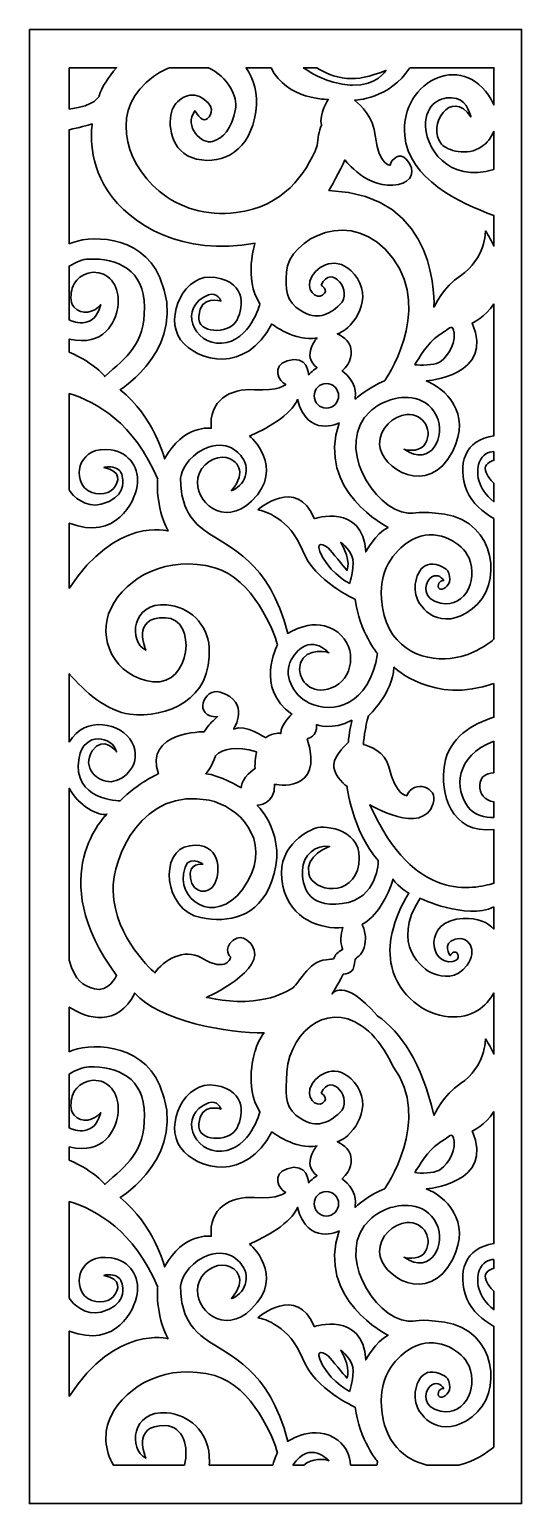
# Model space of a CAD drawing. Header units: centimetres. Extents: x 1.5 to 7.5, y -9 to 9.
import ezdxf

# ---------------------------------------------------------------- set-up
doc = ezdxf.new("R2010")
doc.units = ezdxf.units.CM
doc.header["$MEASUREMENT"] = 0
doc.layers.add('layer 1', color=7, linetype='Continuous')

msp = doc.modelspace()

# ---------------------------------------------------------------- linework, layer by layer
at = {"layer": 'layer 1', "color": 250, "lineweight": 30}
for points, knots in [([(1.50051, 9.00077), (1.50051, 9.00077), (7.50712, 9.00077), (7.50712, 9.00077), (7.50712, 9.00077), (7.50712, 9.00077), (7.50712, -9.00021), (7.50712, -9.00021), (7.50712, -9.00021), (7.50712, -9.00021), (1.50051, -9.00021), (1.50051, -9.00021), (1.50051, -9.00021), (1.50051, -9.00021), (1.50051, 9.00077), (1.50051, 9.00077)], [0, 0, 0, 0, 0.2, 0.2, 0.2, 0.2, 0.4, 0.4, 0.4, 0.4, 0.6, 0.6, 0.6, 0.6, 1, 1, 1, 1]), ([(6.14317, 8.53406), (6.14317, 8.53406), (7.17019, 8.53406), (7.17019, 8.53406), (7.17019, 8.53406), (7.17019, 8.53406), (7.17019, 8.07897), (7.17019, 8.07897), (7.17019, 8.07897), (7.17019, 8.07897), (7.16863, 8.08249), (7.16863, 8.08249), (7.16863, 8.08249), (6.8496, 8.77229), (6.0218, 8.39306), (6.08125, 7.70767), (6.08125, 7.70767), (6.12734, 7.17646), (6.74996, 6.88337), (7.17019, 6.72848), (7.17019, 6.72848), (7.17019, 6.72848), (7.17019, 6.35549), (7.17019, 6.35549), (7.17019, 6.35549), (7.14273, 6.41401), (7.10865, 6.4755), (7.0667, 6.54034), (7.0667, 6.54034), (7.0667, 6.54034), (7.07042, 6.19887), (6.76087, 5.99417), (6.76087, 5.99417), (6.55562, 5.85846), (6.43806, 5.60865), (6.43806, 5.60865), (6.43806, 5.60865), (6.43806, 5.60865), (6.52301, 7.00086), (5.1553, 7.03297), (5.1553, 7.03297), (5.1553, 7.03297), (5.30821, 7.30071), (5.35067, 7.4078), (5.35067, 7.4078), (5.35067, 7.4078), (5.63102, 7.03297), (6.00481, 7.10795), (6.00481, 7.10795), (6.15791, 7.13866), (6.2356, 7.26459), (6.09825, 7.41851), (6.09825, 7.41851), (6.0218, 7.5042), (5.91985, 7.41851), (5.90285, 7.34356), (5.90285, 7.34356), (5.90285, 7.34356), (5.76816, 7.34196), (5.72446, 7.68624), (5.72446, 7.68624), (5.69048, 7.95397), (5.55455, 8.06107), (5.46962, 8.13604), (5.46962, 8.13604), (5.46962, 8.13604), (5.90568, 8.15334), (6.14317, 8.53406)], [0, 0, 0, 0, 0.05555556, 0.05555556, 0.05555556, 0.05555556, 0.11111111, 0.11111111, 0.11111111, 0.11111111, 0.16666667, 0.16666667, 0.16666667, 0.16666667, 0.22222222, 0.22222222, 0.22222222, 0.22222222, 0.27777778, 0.27777778, 0.27777778, 0.27777778, 0.33333333, 0.33333333, 0.33333333, 0.33333333, 0.38888889, 0.38888889, 0.38888889, 0.38888889, 0.44444444, 0.44444444, 0.44444444, 0.44444444, 0.5, 0.5, 0.5, 0.5, 0.55555556, 0.55555556, 0.55555556, 0.55555556, 0.61111111, 0.61111111, 0.61111111, 0.61111111, 0.66666667, 0.66666667, 0.66666667, 0.66666667, 0.72222222, 0.72222222, 0.72222222, 0.72222222, 0.77777778, 0.77777778, 0.77777778, 0.77777778, 0.83333333, 0.83333333, 0.83333333, 0.83333333, 0.88888889, 0.88888889, 0.88888889, 0.88888889, 1, 1, 1, 1]), ([(1.98621, 8.53406), (1.98621, 8.53406), (2.56349, 8.53406), (2.56349, 8.53406), (2.56349, 8.53406), (2.46372, 8.41841), (2.38021, 8.29659), (2.35191, 8.18958), (2.35191, 8.18958), (2.35191, 8.18958), (2.30619, 8.06631), (1.98621, 8.0286), (1.98621, 8.0286), (1.98621, 8.0286), (1.98621, 8.53406), (1.98621, 8.53406)], [0, 0, 0, 0, 0.2, 0.2, 0.2, 0.2, 0.4, 0.4, 0.4, 0.4, 0.6, 0.6, 0.6, 0.6, 1, 1, 1, 1]), ([(3.20988, 8.53406), (3.20988, 8.53406), (3.68608, 8.53406), (3.68608, 8.53406), (3.68608, 8.53406), (3.91726, 8.42697), (4.04604, 8.17567), (4.01694, 8.02895), (4.01694, 8.02895), (3.96713, 7.77765), (3.86404, 7.67553), (3.73662, 7.6327), (3.73662, 7.6327), (3.60918, 7.58986), (3.37558, 7.81476), (3.51999, 8.00752), (3.51999, 8.00752), (3.51999, 8.00752), (3.60069, 7.86831), (3.65167, 7.90043), (3.65167, 7.90043), (3.70264, 7.93255), (3.78757, 8.02895), (3.63467, 8.14675), (3.63467, 8.14675), (3.48176, 8.26454), (3.30337, 8.16816), (3.2439, 8.01823), (3.2439, 8.01823), (3.18444, 7.86831), (3.20993, 7.49348), (3.54123, 7.41851), (3.54123, 7.41851), (3.87255, 7.34356), (4.19536, 7.5256), (4.26331, 7.99681), (4.26331, 7.99681), (4.29623, 8.22507), (4.23888, 8.39256), (4.14425, 8.53406), (4.14425, 8.53406), (4.14425, 8.53406), (4.45048, 8.53406), (4.45048, 8.53406), (4.45048, 8.53406), (4.63852, 8.13952), (5.14679, 8.14675), (5.14679, 8.14675), (5.14679, 8.14675), (5.14679, 8.14675), (5.0348, 7.97944), (5.06339, 7.83081), (5.06339, 7.83081), (5.03933, 7.7561), (5.01654, 7.67557), (5.01421, 7.58239), (5.01421, 7.58239), (4.87556, 7.23165), (4.59409, 6.83462), (4.02545, 6.76524), (4.02545, 6.76524), (3.65227, 6.71973), (3.33022, 6.82212), (3.08456, 7.02623), (3.08456, 7.02623), (2.63682, 7.39832), (2.48585, 8.05085), (3.01453, 8.42518), (3.01453, 8.42518), (3.08201, 8.47295), (3.14722, 8.50866), (3.20988, 8.53406)], [0, 0, 0, 0, 0.05263158, 0.05263158, 0.05263158, 0.05263158, 0.10526316, 0.10526316, 0.10526316, 0.10526316, 0.15789474, 0.15789474, 0.15789474, 0.15789474, 0.21052632, 0.21052632, 0.21052632, 0.21052632, 0.26315789, 0.26315789, 0.26315789, 0.26315789, 0.31578947, 0.31578947, 0.31578947, 0.31578947, 0.36842105, 0.36842105, 0.36842105, 0.36842105, 0.42105263, 0.42105263, 0.42105263, 0.42105263, 0.47368421, 0.47368421, 0.47368421, 0.47368421, 0.52631579, 0.52631579, 0.52631579, 0.52631579, 0.57894737, 0.57894737, 0.57894737, 0.57894737, 0.63157895, 0.63157895, 0.63157895, 0.63157895, 0.68421053, 0.68421053, 0.68421053, 0.68421053, 0.73684211, 0.73684211, 0.73684211, 0.73684211, 0.78947368, 0.78947368, 0.78947368, 0.78947368, 0.84210526, 0.84210526, 0.84210526, 0.84210526, 0.89473684, 0.89473684, 0.89473684, 0.89473684, 1, 1, 1, 1]), ([(4.84314, 8.53406), (4.84314, 8.53406), (5.00764, 8.53406), (5.00764, 8.53406), (5.00764, 8.53406), (5.09625, 8.47533), (5.21937, 8.41828), (5.37489, 8.40373), (5.37489, 8.40373), (5.51401, 8.3907), (5.64337, 8.42068), (5.8519, 8.50015), (5.8519, 8.50015), (5.8519, 8.50015), (5.74174, 8.31149), (5.44416, 8.31977), (5.44416, 8.31977), (5.29343, 8.32398), (5.0672, 8.37874), (4.84314, 8.53406)], [0, 0, 0, 0, 0.16666667, 0.16666667, 0.16666667, 0.16666667, 0.33333333, 0.33333333, 0.33333333, 0.33333333, 0.5, 0.5, 0.5, 0.5, 0.66666667, 0.66666667, 0.66666667, 0.66666667, 1, 1, 1, 1]), ([(7.17019, 7.75765), (7.17019, 7.75765), (7.17019, 7.29165), (7.17019, 7.29165), (7.17019, 7.29165), (6.6214, 7.11745), (6.31014, 7.56193), (6.33677, 7.8736), (6.33677, 7.8736), (6.35805, 8.12278), (6.5569, 8.19527), (6.71406, 8.15777), (6.71406, 8.15777), (6.85185, 8.12494), (6.88828, 7.93255), (6.88828, 7.93255), (6.88828, 7.93255), (6.65043, 8.29668), (6.34461, 7.82548), (6.5315, 7.60058), (6.5315, 7.60058), (6.59714, 7.52159), (6.84612, 7.44707), (7.0232, 7.57075), (7.0232, 7.57075), (7.0823, 7.61202), (7.13673, 7.67849), (7.17019, 7.75765)], [0, 0, 0, 0, 0.125, 0.125, 0.125, 0.125, 0.25, 0.25, 0.25, 0.25, 0.375, 0.375, 0.375, 0.375, 0.5, 0.5, 0.5, 0.5, 0.625, 0.625, 0.625, 0.625, 0.75, 0.75, 0.75, 0.75, 1, 1, 1, 1]), ([(1.98621, 6.38314), (1.98621, 6.38314), (1.98621, 7.77642), (1.98621, 7.77642), (1.98621, 7.77642), (2.10125, 7.80264), (2.21007, 7.82895), (2.26696, 7.84688), (2.26696, 7.84688), (2.26696, 7.84688), (2.19052, 7.42922), (2.45384, 7.03297), (2.45384, 7.03297), (2.73551, 6.60921), (3.37132, 6.22978), (4.25482, 6.39042), (4.25482, 6.39042), (4.25482, 6.39042), (4.11041, 5.96205), (4.31429, 5.65149), (4.31429, 5.65149), (4.31429, 5.65149), (4.19536, 5.19098), (3.84706, 5.16957), (3.84706, 5.16957), (3.49876, 5.14814), (3.30654, 5.61153), (3.68564, 5.75858), (3.68564, 5.75858), (3.79608, 5.80141), (3.83855, 5.68361), (3.83855, 5.68361), (3.83855, 5.68361), (3.83855, 5.68361), (3.58685, 5.76808), (3.56671, 5.50156), (3.56671, 5.50156), (3.54974, 5.27666), (3.9235, 5.28736), (4.01694, 5.42659), (4.01694, 5.42659), (4.11041, 5.56582), (4.17073, 5.9055), (3.7706, 5.97276), (3.7706, 5.97276), (3.38832, 6.03702), (3.14195, 5.49085), (3.34583, 5.2124), (3.34583, 5.2124), (3.54974, 4.93396), (4.14438, 4.79475), (4.4587, 5.40518), (4.4587, 5.40518), (4.4587, 5.40518), (4.74754, 5.18028), (5.01088, 5.23383), (5.01088, 5.23383), (5.01088, 5.23383), (4.81549, 5.01965), (5.01088, 4.86972), (5.01088, 4.86972), (5.01088, 4.86972), (4.93442, 4.81615), (4.90893, 4.78403), (4.90893, 4.78403), (4.90893, 4.78403), (4.8988, 5.03868), (4.64559, 4.95539), (4.64559, 4.95539), (4.45022, 4.89113), (4.54366, 4.69837), (4.62861, 4.66623), (4.62861, 4.66623), (4.62861, 4.66623), (4.54366, 4.58056), (4.24633, 4.60199), (4.24633, 4.60199), (3.94899, 4.6234), (3.68564, 4.46276), (3.71962, 4.13077), (3.71962, 4.13077), (3.71962, 4.13077), (3.37981, 4.18431), (3.15046, 3.75594), (3.15046, 3.75594), (3.15046, 3.75594), (3.02302, 4.26998), (2.60677, 4.60199), (2.60677, 4.60199), (2.60677, 4.60199), (3.45848, 5.12343), (3.091, 5.97276), (3.091, 5.97276), (2.85457, 6.51916), (2.20156, 6.48498), (1.98621, 6.38314)], [0, 0, 0, 0, 0.04, 0.04, 0.04, 0.04, 0.08, 0.08, 0.08, 0.08, 0.12, 0.12, 0.12, 0.12, 0.16, 0.16, 0.16, 0.16, 0.2, 0.2, 0.2, 0.2, 0.24, 0.24, 0.24, 0.24, 0.28, 0.28, 0.28, 0.28, 0.32, 0.32, 0.32, 0.32, 0.36, 0.36, 0.36, 0.36, 0.4, 0.4, 0.4, 0.4, 0.44, 0.44, 0.44, 0.44, 0.48, 0.48, 0.48, 0.48, 0.52, 0.52, 0.52, 0.52, 0.56, 0.56, 0.56, 0.56, 0.6, 0.6, 0.6, 0.6, 0.64, 0.64, 0.64, 0.64, 0.68, 0.68, 0.68, 0.68, 0.72, 0.72, 0.72, 0.72, 0.76, 0.76, 0.76, 0.76, 0.8, 0.8, 0.8, 0.8, 0.84, 0.84, 0.84, 0.84, 0.88, 0.88, 0.88, 0.88, 0.92, 0.92, 0.92, 0.92, 1, 1, 1, 1]), ([(5.47528, 4.48418), (5.47528, 4.48418), (5.65651, 4.6448), (5.8349, 4.70906), (5.8349, 4.70906), (5.8349, 4.70906), (6.42996, 5.54239), (5.93685, 6.20835), (5.93685, 6.20835), (5.4531, 6.86167), (4.66259, 6.44397), (4.6371, 6.03702), (4.6371, 6.03702), (4.62422, 5.83152), (4.6226, 5.68101), (4.818, 5.56323), (4.818, 5.56323), (5.00663, 5.44948), (5.14729, 5.5083), (5.29121, 5.64077), (5.29121, 5.64077), (5.45651, 5.79292), (5.18928, 6.15481), (5.06184, 5.87639), (5.06184, 5.87639), (5.06184, 5.87639), (5.16567, 5.82107), (5.07884, 5.75499), (5.07884, 5.75499), (5.01052, 5.70305), (4.84664, 5.81925), (4.9514, 5.99061), (4.9514, 5.99061), (5.04482, 6.1434), (5.30821, 6.25834), (5.5036, 5.95849), (5.5036, 5.95849), (5.69899, 5.65861), (5.40731, 5.3195), (5.25723, 5.28379), (5.25723, 5.28379), (5.25723, 5.28379), (5.37938, 5.24092), (5.41752, 5.1297), (5.41752, 5.1297), (5.44306, 5.05524), (5.43252, 4.93638), (5.3167, 4.83043), (5.3167, 4.83043), (5.3167, 4.83043), (5.51775, 4.7055), (5.47528, 4.48418)], [0, 0, 0, 0, 0.07142857, 0.07142857, 0.07142857, 0.07142857, 0.14285714, 0.14285714, 0.14285714, 0.14285714, 0.21428571, 0.21428571, 0.21428571, 0.21428571, 0.28571429, 0.28571429, 0.28571429, 0.28571429, 0.35714286, 0.35714286, 0.35714286, 0.35714286, 0.42857143, 0.42857143, 0.42857143, 0.42857143, 0.5, 0.5, 0.5, 0.5, 0.57142857, 0.57142857, 0.57142857, 0.57142857, 0.64285714, 0.64285714, 0.64285714, 0.64285714, 0.71428571, 0.71428571, 0.71428571, 0.71428571, 0.78571429, 0.78571429, 0.78571429, 0.78571429, 0.85714286, 0.85714286, 0.85714286, 0.85714286, 1, 1, 1, 1]), ([(1.98621, 5.06019), (1.98621, 5.06019), (1.98621, 5.22042), (1.98621, 5.22042), (1.98621, 5.22042), (2.41388, 5.12045), (2.54929, 5.4346), (2.57703, 5.60507), (2.57703, 5.60507), (2.6125, 5.82295), (2.51015, 5.99758), (2.34608, 6.03005), (2.34608, 6.03005), (2.15192, 6.06847), (2.03612, 5.9071), (2.02198, 5.84284), (2.02198, 5.84284), (2.00781, 5.77858), (1.98588, 5.67631), (2.04643, 5.60876), (2.04643, 5.60876), (2.13825, 5.50631), (2.28685, 5.53858), (2.37066, 5.64131), (2.37066, 5.64131), (2.34161, 5.54204), (2.30511, 5.46126), (2.20484, 5.43037), (2.20484, 5.43037), (2.1263, 5.4062), (2.0501, 5.42231), (1.98621, 5.45339), (1.98621, 5.45339), (1.98621, 5.45339), (1.98621, 6.11038), (1.98621, 6.11038), (1.98621, 6.11038), (2.06835, 6.1606), (2.15106, 6.19539), (2.22447, 6.19766), (2.22447, 6.19766), (2.57277, 6.20835), (2.90409, 6.06914), (2.90409, 5.60865), (2.90409, 5.60865), (2.90409, 5.14814), (2.69172, 5.00893), (2.41989, 4.76263), (2.41989, 4.76263), (2.41989, 4.76263), (2.30245, 4.92469), (1.98621, 5.06019)], [0, 0, 0, 0, 0.07142857, 0.07142857, 0.07142857, 0.07142857, 0.14285714, 0.14285714, 0.14285714, 0.14285714, 0.21428571, 0.21428571, 0.21428571, 0.21428571, 0.28571429, 0.28571429, 0.28571429, 0.28571429, 0.35714286, 0.35714286, 0.35714286, 0.35714286, 0.42857143, 0.42857143, 0.42857143, 0.42857143, 0.5, 0.5, 0.5, 0.5, 0.57142857, 0.57142857, 0.57142857, 0.57142857, 0.64285714, 0.64285714, 0.64285714, 0.64285714, 0.71428571, 0.71428571, 0.71428571, 0.71428571, 0.78571429, 0.78571429, 0.78571429, 0.78571429, 0.85714286, 0.85714286, 0.85714286, 0.85714286, 1, 1, 1, 1]), ([(7.17019, 5.65177), (7.17019, 5.65177), (7.17019, 4.04003), (7.17019, 4.04003), (7.17019, 4.04003), (6.81856, 3.99201), (6.71393, 3.68689), (6.84159, 3.36505), (6.84159, 3.36505), (6.90088, 3.21551), (7.03391, 3.10581), (7.17019, 3.02835), (7.17019, 3.02835), (7.17019, 3.02835), (7.17019, 1.55653), (7.17019, 1.55653), (7.17019, 1.55653), (7.0775, 1.47674), (6.88371, 1.34505), (6.63807, 1.3193), (6.63807, 1.3193), (6.28491, 1.28234), (5.83615, 1.45601), (5.79667, 2.04782), (5.79667, 2.04782), (5.76999, 2.44772), (5.99487, 2.67197), (6.16942, 2.76833), (6.16942, 2.76833), (6.45436, 2.92566), (6.74942, 2.7447), (6.84159, 2.59398), (6.84159, 2.59398), (6.99873, 2.33696), (6.83975, 1.92557), (6.51878, 1.99428), (6.51878, 1.99428), (6.29364, 2.04247), (6.31487, 2.22451), (6.38708, 2.29413), (6.38708, 2.29413), (6.45929, 2.36374), (6.52724, 2.32091), (6.55699, 2.27272), (6.55699, 2.27272), (6.55699, 2.27272), (6.48387, 2.26624), (6.48903, 2.2031), (6.48903, 2.2031), (6.49458, 2.13517), (6.57539, 2.16645), (6.61349, 2.22237), (6.61349, 2.22237), (6.6377, 2.2579), (6.63256, 2.31685), (6.62557, 2.34584), (6.62557, 2.34584), (6.61604, 2.38532), (6.58537, 2.43414), (6.46354, 2.46548), (6.46354, 2.46548), (6.25541, 2.51902), (6.17884, 2.25071), (6.21718, 2.09601), (6.21718, 2.09601), (6.25966, 1.92466), (6.52301, 1.63552), (6.90528, 1.92466), (6.90528, 1.92466), (7.28758, 2.21382), (7.20261, 2.98489), (6.56547, 3.08127), (6.56547, 3.08127), (6.24746, 3.12937), (6.21113, 3.0841), (6.12311, 3.09326), (6.12311, 3.09326), (5.68716, 3.1387), (5.22546, 3.94198), (5.65782, 4.33605), (5.65782, 4.33605), (5.71668, 4.38968), (5.77595, 4.42846), (5.88637, 4.47129), (5.88637, 4.47129), (5.99681, 4.51414), (6.33062, 4.57093), (6.46899, 4.2835), (6.46899, 4.2835), (6.58869, 4.03486), (6.40829, 3.64548), (6.07276, 3.87375), (6.07276, 3.87375), (6.07276, 3.87375), (6.24506, 3.83012), (6.31327, 3.91727), (6.31327, 3.91727), (6.4421, 4.08189), (6.32187, 4.31495), (6.10514, 4.29737), (6.10514, 4.29737), (5.94445, 4.28432), (5.77047, 4.13204), (5.77544, 3.93801), (5.77544, 3.93801), (5.78302, 3.64196), (6.37263, 3.26832), (6.66743, 3.85232), (6.66743, 3.85232), (6.90528, 4.32355), (6.56547, 4.6234), (6.34461, 4.70906), (6.34461, 4.70906), (6.34461, 4.70906), (7.18563, 4.77334), (6.90528, 5.41587), (6.90528, 5.41587), (6.90528, 5.41587), (7.06361, 5.4875), (7.17019, 5.65177)], [0, 0, 0, 0, 0.03225806, 0.03225806, 0.03225806, 0.03225806, 0.06451613, 0.06451613, 0.06451613, 0.06451613, 0.09677419, 0.09677419, 0.09677419, 0.09677419, 0.12903226, 0.12903226, 0.12903226, 0.12903226, 0.16129032, 0.16129032, 0.16129032, 0.16129032, 0.19354839, 0.19354839, 0.19354839, 0.19354839, 0.22580645, 0.22580645, 0.22580645, 0.22580645, 0.25806452, 0.25806452, 0.25806452, 0.25806452, 0.29032258, 0.29032258, 0.29032258, 0.29032258, 0.32258065, 0.32258065, 0.32258065, 0.32258065, 0.35483871, 0.35483871, 0.35483871, 0.35483871, 0.38709677, 0.38709677, 0.38709677, 0.38709677, 0.41935484, 0.41935484, 0.41935484, 0.41935484, 0.4516129, 0.4516129, 0.4516129, 0.4516129, 0.48387097, 0.48387097, 0.48387097, 0.48387097, 0.51612903, 0.51612903, 0.51612903, 0.51612903, 0.5483871, 0.5483871, 0.5483871, 0.5483871, 0.58064516, 0.58064516, 0.58064516, 0.58064516, 0.61290323, 0.61290323, 0.61290323, 0.61290323, 0.64516129, 0.64516129, 0.64516129, 0.64516129, 0.67741935, 0.67741935, 0.67741935, 0.67741935, 0.70967742, 0.70967742, 0.70967742, 0.70967742, 0.74193548, 0.74193548, 0.74193548, 0.74193548, 0.77419355, 0.77419355, 0.77419355, 0.77419355, 0.80645161, 0.80645161, 0.80645161, 0.80645161, 0.83870968, 0.83870968, 0.83870968, 0.83870968, 0.87096774, 0.87096774, 0.87096774, 0.87096774, 0.90322581, 0.90322581, 0.90322581, 0.90322581, 0.93548387, 0.93548387, 0.93548387, 0.93548387, 1, 1, 1, 1]), ([(6.20443, 4.9072), (6.20443, 4.9072), (6.3361, 5.1321), (6.44231, 5.22312), (6.44231, 5.22312), (6.48871, 5.2629), (6.53331, 5.28945), (6.57502, 5.31699), (6.57502, 5.31699), (6.62874, 5.35246), (6.66635, 5.41294), (6.6844, 5.29273), (6.6844, 5.29273), (6.70911, 5.12827), (6.56124, 4.96608), (6.49752, 4.93396), (6.49752, 4.93396), (6.4338, 4.90184), (6.27666, 4.89648), (6.20443, 4.9072)], [0, 0, 0, 0, 0.16666667, 0.16666667, 0.16666667, 0.16666667, 0.33333333, 0.33333333, 0.33333333, 0.33333333, 0.5, 0.5, 0.5, 0.5, 0.66666667, 0.66666667, 0.66666667, 0.66666667, 1, 1, 1, 1]), ([(1.98621, 2.17343), (1.98621, 2.17343), (1.98621, 2.97174), (1.98621, 2.97174), (1.98621, 2.97174), (2.55979, 2.75345), (2.78376, 3.23253), (2.81489, 3.42395), (2.81489, 3.42395), (2.84888, 3.6328), (2.7241, 3.83357), (2.49899, 3.86677), (2.49899, 3.86677), (2.10822, 3.92444), (2.0317, 3.5477), (2.17387, 3.40265), (2.17387, 3.40265), (2.27191, 3.30263), (2.45531, 3.3088), (2.52642, 3.39594), (2.52642, 3.39594), (2.5958, 3.48095), (2.62893, 3.60688), (2.40933, 3.65125), (2.40933, 3.65125), (2.40933, 3.65125), (2.47743, 3.67425), (2.54422, 3.64926), (2.54422, 3.64926), (2.59621, 3.62984), (2.62828, 3.59323), (2.63623, 3.52271), (2.63623, 3.52271), (2.64146, 3.47631), (2.67166, 3.28429), (2.37474, 3.20286), (2.37474, 3.20286), (2.19248, 3.15287), (2.02491, 3.30533), (1.991, 3.3684), (1.991, 3.3684), (1.98968, 3.37084), (1.98811, 3.37341), (1.98621, 3.37596), (1.98621, 3.37596), (1.98621, 3.37596), (1.98621, 4.55382), (1.98621, 4.55382), (1.98621, 4.55382), (2.3158, 4.45537), (2.7786, 4.19492), (3.06551, 3.50964), (3.06551, 3.50964), (3.06551, 3.50964), (3.03151, 3.17765), (3.19293, 2.87778), (3.19293, 2.87778), (3.19293, 2.87778), (2.55828, 3.05595), (1.98621, 2.17343)], [0, 0, 0, 0, 0.0625, 0.0625, 0.0625, 0.0625, 0.125, 0.125, 0.125, 0.125, 0.1875, 0.1875, 0.1875, 0.1875, 0.25, 0.25, 0.25, 0.25, 0.3125, 0.3125, 0.3125, 0.3125, 0.375, 0.375, 0.375, 0.375, 0.4375, 0.4375, 0.4375, 0.4375, 0.5, 0.5, 0.5, 0.5, 0.5625, 0.5625, 0.5625, 0.5625, 0.625, 0.625, 0.625, 0.625, 0.6875, 0.6875, 0.6875, 0.6875, 0.75, 0.75, 0.75, 0.75, 0.8125, 0.8125, 0.8125, 0.8125, 0.875, 0.875, 0.875, 0.875, 1, 1, 1, 1]), ([(5.12556, 4.67694), (5.20766, 4.67694), (5.27423, 4.60981), (5.27423, 4.52702), (5.27423, 4.52702), (5.27423, 4.4442), (5.20766, 4.37709), (5.12556, 4.37709), (5.12556, 4.37709), (5.04346, 4.37709), (4.97689, 4.4442), (4.97689, 4.52702), (4.97689, 4.52702), (4.97689, 4.60981), (5.04346, 4.67694), (5.12556, 4.67694)], [0, 0, 0, 0, 0.2, 0.2, 0.2, 0.2, 0.4, 0.4, 0.4, 0.4, 0.6, 0.6, 0.6, 0.6, 1, 1, 1, 1]), ([(4.77303, 4.48418), (4.77303, 4.48418), (4.72205, 4.26998), (4.18685, 4.03439), (4.18685, 4.03439), (4.18685, 4.03439), (4.6371, 3.65956), (4.21234, 3.24191), (4.21234, 3.24191), (3.87536, 2.91054), (3.50092, 3.23979), (3.55574, 3.5237), (3.55574, 3.5237), (3.58875, 3.69466), (3.77684, 3.80305), (3.90067, 3.77374), (3.90067, 3.77374), (4.0307, 3.743), (4.16603, 3.60494), (3.96599, 3.37043), (3.96599, 3.37043), (3.96599, 3.37043), (4.05738, 3.39792), (4.10948, 3.48402), (4.10948, 3.48402), (4.14987, 3.55074), (4.16328, 3.66546), (4.11386, 3.74851), (4.11386, 3.74851), (4.07408, 3.81534), (3.92434, 4.01791), (3.61875, 3.87029), (3.61875, 3.87029), (3.44096, 3.78441), (3.34583, 3.6042), (3.34583, 3.52035), (3.34583, 3.52035), (3.34583, 3.39183), (3.34583, 3.09196), (3.64318, 2.87778), (3.64318, 2.87778), (3.9405, 2.66361), (4.42473, 2.52438), (4.6541, 1.62481), (4.6541, 1.62481), (4.6541, 1.62481), (4.9844, 1.85254), (5.26421, 1.63896), (5.26421, 1.63896), (5.51114, 1.45052), (5.45265, 1.05703), (5.1893, 0.96065), (5.1893, 0.96065), (4.92595, 0.86428), (4.80506, 1.05468), (4.79851, 1.18573), (4.79851, 1.18573), (4.78627, 1.43035), (5.09582, 1.42134), (5.1553, 1.3892), (5.1553, 1.3892), (5.1553, 1.3892), (4.90893, 1.66764), (4.69656, 1.30353), (4.69656, 1.30353), (4.59684, 1.13253), (4.70332, 0.87678), (4.91643, 0.77539), (4.91643, 0.77539), (5.20142, 0.63981), (5.65275, 0.74122), (5.74995, 1.37848), (5.74995, 1.37848), (5.74995, 1.37848), (5.52907, 1.63552), (5.47811, 2.04247), (5.47811, 2.04247), (5.47811, 2.04247), (4.9854, 2.25665), (4.83249, 2.64219), (4.83249, 2.64219), (4.67959, 3.0277), (4.36526, 3.1241), (4.2888, 3.13482), (4.2888, 3.13482), (4.2888, 3.13482), (4.76454, 3.55247), (4.97689, 3.0277), (4.97689, 3.0277), (4.97689, 3.0277), (5.57155, 3.22048), (5.60553, 2.62076), (5.60553, 2.62076), (5.60553, 2.62076), (5.72567, 2.84188), (5.87737, 2.92063), (5.87737, 2.92063), (5.87737, 2.92063), (4.99389, 3.37043), (5.28272, 4.19503), (5.28272, 4.19503), (5.28272, 4.19503), (4.89196, 4.00227), (4.77303, 4.48418)], [0, 0, 0, 0, 0.03703704, 0.03703704, 0.03703704, 0.03703704, 0.07407407, 0.07407407, 0.07407407, 0.07407407, 0.11111111, 0.11111111, 0.11111111, 0.11111111, 0.14814815, 0.14814815, 0.14814815, 0.14814815, 0.18518519, 0.18518519, 0.18518519, 0.18518519, 0.22222222, 0.22222222, 0.22222222, 0.22222222, 0.25925926, 0.25925926, 0.25925926, 0.25925926, 0.2962963, 0.2962963, 0.2962963, 0.2962963, 0.33333333, 0.33333333, 0.33333333, 0.33333333, 0.37037037, 0.37037037, 0.37037037, 0.37037037, 0.40740741, 0.40740741, 0.40740741, 0.40740741, 0.44444444, 0.44444444, 0.44444444, 0.44444444, 0.48148148, 0.48148148, 0.48148148, 0.48148148, 0.51851852, 0.51851852, 0.51851852, 0.51851852, 0.55555556, 0.55555556, 0.55555556, 0.55555556, 0.59259259, 0.59259259, 0.59259259, 0.59259259, 0.62962963, 0.62962963, 0.62962963, 0.62962963, 0.66666667, 0.66666667, 0.66666667, 0.66666667, 0.7037037, 0.7037037, 0.7037037, 0.7037037, 0.74074074, 0.74074074, 0.74074074, 0.74074074, 0.77777778, 0.77777778, 0.77777778, 0.77777778, 0.81481481, 0.81481481, 0.81481481, 0.81481481, 0.85185185, 0.85185185, 0.85185185, 0.85185185, 0.88888889, 0.88888889, 0.88888889, 0.88888889, 0.92592593, 0.92592593, 0.92592593, 0.92592593, 1, 1, 1, 1]), ([(7.17019, 3.84692), (7.17019, 3.84692), (7.17019, 3.74002), (7.17019, 3.74002), (7.17019, 3.74002), (7.0864, 3.71732), (7.04396, 3.66434), (7.07519, 3.58995), (7.07519, 3.58995), (7.09266, 3.54835), (7.12431, 3.50011), (7.17019, 3.4594), (7.17019, 3.4594), (7.17019, 3.4594), (7.17019, 3.23431), (7.17019, 3.23431), (7.17019, 3.23431), (6.96358, 3.39473), (6.9493, 3.59934), (6.99101, 3.71073), (6.99101, 3.71073), (7.03037, 3.81577), (7.10802, 3.84342), (7.17019, 3.84692)], [0, 0, 0, 0, 0.14285714, 0.14285714, 0.14285714, 0.14285714, 0.28571429, 0.28571429, 0.28571429, 0.28571429, 0.42857143, 0.42857143, 0.42857143, 0.42857143, 0.57142857, 0.57142857, 0.57142857, 0.57142857, 0.71428571, 0.71428571, 0.71428571, 0.71428571, 1, 1, 1, 1]), ([(5.41014, 2.23522), (5.41014, 2.23522), (5.20626, 2.3316), (5.07884, 2.5565), (5.07884, 2.5565), (4.9514, 2.7814), (5.11281, 2.71714), (5.17228, 2.64219), (5.17228, 2.64219), (5.23174, 2.56721), (5.37616, 2.39586), (5.37616, 2.39586), (5.37616, 2.39586), (5.37616, 2.39586), (5.43563, 2.50298), (5.2997, 2.73857), (5.2997, 2.73857), (5.2997, 2.73857), (5.46111, 2.62076), (5.45262, 2.48155), (5.45262, 2.48155), (5.44414, 2.34234), (5.41014, 2.23522), (5.41014, 2.23522)], [0, 0, 0, 0, 0.14285714, 0.14285714, 0.14285714, 0.14285714, 0.28571429, 0.28571429, 0.28571429, 0.28571429, 0.42857143, 0.42857143, 0.42857143, 0.42857143, 0.57142857, 0.57142857, 0.57142857, 0.57142857, 0.71428571, 0.71428571, 0.71428571, 0.71428571, 1, 1, 1, 1]), ([(1.98621, 0.29849), (1.98621, 0.29849), (1.98621, 1.13386), (1.98621, 1.13386), (1.98621, 1.13386), (2.1727, 0.91264), (2.45076, 0.67223), (2.7257, 0.63955), (2.7257, 0.63955), (3.17595, 0.586), (3.73662, 0.8109), (3.69413, 1.45346), (3.69413, 1.45346), (3.67497, 1.74359), (3.44865, 1.95248), (3.17554, 1.97455), (3.17554, 1.97455), (2.7424, 2.00955), (2.70715, 1.52307), (2.92109, 1.42134), (2.92109, 1.42134), (2.92109, 1.42134), (2.73421, 1.82919), (3.15895, 1.81757), (3.15895, 1.81757), (3.55041, 1.80687), (3.47753, 0.98176), (3.00602, 1.0358), (3.00602, 1.0358), (2.5388, 1.08935), (2.31448, 1.57066), (2.49633, 1.93537), (2.49633, 1.93537), (2.68321, 2.3102), (3.18444, 2.58864), (3.76211, 2.428), (3.76211, 2.428), (4.22286, 2.29987), (4.49268, 1.64621), (4.52666, 1.48558), (4.52666, 1.48558), (4.52666, 1.48558), (4.24633, 0.95014), (4.70507, 0.63955), (4.70507, 0.63955), (4.70507, 0.63955), (4.56915, 0.52174), (4.56915, 0.40396), (4.56915, 0.40396), (4.56915, 0.40396), (4.48419, 0.42537), (4.38224, 0.35039), (4.38224, 0.35039), (4.38224, 0.35039), (4.14438, 0.52174), (3.99148, 0.45751), (3.99148, 0.45751), (3.99148, 0.45751), (4.20592, 0.78883), (3.83006, 0.90728), (3.83006, 0.90728), (3.62618, 0.97154), (3.49025, 0.59672), (3.79608, 0.60741), (3.79608, 0.60741), (3.79608, 0.60741), (3.73042, 0.55138), (3.69014, 0.50596), (3.69014, 0.50596), (3.64972, 0.46036), (3.63467, 0.42537), (3.63467, 0.42537), (3.63467, 0.42537), (3.63467, 0.42537), (2.89561, 0.42537), (3.074, -0.08869), (3.074, -0.08869), (3.074, -0.08869), (2.82763, -0.19578), (2.60677, -0.42064), (2.60677, -0.42064), (2.60677, -0.42064), (2.01292, -0.41295), (2.10555, 0.10409), (2.10555, 0.10409), (2.16503, 0.43608), (2.51333, 0.37182), (2.56428, 0.17906), (2.56428, 0.17906), (2.56428, 0.17906), (2.40289, 0.39325), (2.26696, 0.18975), (2.26696, 0.18975), (2.13103, -0.01372), (2.33491, -0.19578), (2.49633, -0.18507), (2.49633, -0.18507), (2.65775, -0.17436), (2.88712, 0.03983), (2.75119, 0.29685), (2.75119, 0.29685), (2.62805, 0.52969), (2.17741, 0.63458), (1.98621, 0.29849)], [0, 0, 0, 0, 0.03703704, 0.03703704, 0.03703704, 0.03703704, 0.07407407, 0.07407407, 0.07407407, 0.07407407, 0.11111111, 0.11111111, 0.11111111, 0.11111111, 0.14814815, 0.14814815, 0.14814815, 0.14814815, 0.18518519, 0.18518519, 0.18518519, 0.18518519, 0.22222222, 0.22222222, 0.22222222, 0.22222222, 0.25925926, 0.25925926, 0.25925926, 0.25925926, 0.2962963, 0.2962963, 0.2962963, 0.2962963, 0.33333333, 0.33333333, 0.33333333, 0.33333333, 0.37037037, 0.37037037, 0.37037037, 0.37037037, 0.40740741, 0.40740741, 0.40740741, 0.40740741, 0.44444444, 0.44444444, 0.44444444, 0.44444444, 0.48148148, 0.48148148, 0.48148148, 0.48148148, 0.51851852, 0.51851852, 0.51851852, 0.51851852, 0.55555556, 0.55555556, 0.55555556, 0.55555556, 0.59259259, 0.59259259, 0.59259259, 0.59259259, 0.62962963, 0.62962963, 0.62962963, 0.62962963, 0.66666667, 0.66666667, 0.66666667, 0.66666667, 0.7037037, 0.7037037, 0.7037037, 0.7037037, 0.74074074, 0.74074074, 0.74074074, 0.74074074, 0.77777778, 0.77777778, 0.77777778, 0.77777778, 0.81481481, 0.81481481, 0.81481481, 0.81481481, 0.85185185, 0.85185185, 0.85185185, 0.85185185, 0.88888889, 0.88888889, 0.88888889, 0.88888889, 0.92592593, 0.92592593, 0.92592593, 0.92592593, 1, 1, 1, 1]), ([(7.17019, 1.01509), (7.17019, 1.01509), (7.17019, 0.60117), (7.17019, 0.60117), (7.17019, 0.60117), (6.91265, 0.52038), (6.6225, 0.35983), (6.56547, 0.01842), (6.56547, 0.01842), (6.50934, -0.31774), (6.64224, -0.8281), (7.17019, -0.77004), (7.17019, -0.77004), (7.17019, -0.77004), (7.17019, -1.42633), (7.17019, -1.42633), (7.17019, -1.42633), (6.93015, -1.4902), (6.19832, -1.68877), (5.65651, -0.46706), (5.65651, -0.46706), (5.65651, -0.46706), (6.295, -0.85564), (6.42957, -0.45278), (6.42957, -0.45278), (6.49752, -0.24931), (6.19169, -0.15293), (6.10674, -0.3564), (6.10674, -0.3564), (6.10674, -0.3564), (5.96787, -0.35441), (5.88588, -0.003), (5.88588, -0.003), (5.84341, 0.17906), (5.64802, 0.25401), (5.57581, 0.27008), (5.57581, 0.27008), (5.57581, 0.27008), (5.59704, 0.49498), (5.63951, 0.61815), (5.63951, 0.61815), (5.63951, 0.61815), (5.93685, 0.89657), (5.9496, 1.21251), (5.9496, 1.21251), (5.9496, 1.21251), (6.43285, 0.74794), (7.17019, 1.01509)], [0, 0, 0, 0, 0.07692308, 0.07692308, 0.07692308, 0.07692308, 0.15384615, 0.15384615, 0.15384615, 0.15384615, 0.23076923, 0.23076923, 0.23076923, 0.23076923, 0.30769231, 0.30769231, 0.30769231, 0.30769231, 0.38461538, 0.38461538, 0.38461538, 0.38461538, 0.46153846, 0.46153846, 0.46153846, 0.46153846, 0.53846154, 0.53846154, 0.53846154, 0.53846154, 0.61538462, 0.61538462, 0.61538462, 0.61538462, 0.69230769, 0.69230769, 0.69230769, 0.69230769, 0.76923077, 0.76923077, 0.76923077, 0.76923077, 0.84615385, 0.84615385, 0.84615385, 0.84615385, 1, 1, 1, 1]), ([(5.32315, -2.22481), (5.30961, -2.18835), (5.30181, -2.14569), (5.30181, -2.10005), (5.30181, -2.10005), (5.30181, -2.0507), (5.31093, -2.00475), (5.32659, -1.96646), (5.32659, -1.96646), (5.06087, -1.98981), (4.69021, -1.87574), (4.59461, -1.45944), (4.59461, -1.45944), (4.4875, -0.99291), (4.87496, -0.79548), (4.99389, -0.75263), (4.99389, -0.75263), (5.11281, -0.7098), (5.58855, -0.77406), (5.52058, -1.19171), (5.52058, -1.19171), (5.45262, -1.60937), (4.95991, -1.53442), (4.90893, -1.30952), (4.90893, -1.30952), (4.85796, -1.08464), (5.16379, -0.97753), (5.16379, -0.97753), (5.16379, -0.97753), (5.00237, -0.94541), (4.83249, -1.08464), (4.83249, -1.26669), (4.83249, -1.26669), (4.83249, -1.44873), (4.87496, -1.7272), (5.3167, -1.67363), (5.3167, -1.67363), (5.75844, -1.6201), (5.75844, -1.14888), (5.75844, -1.14888), (5.75844, -1.14888), (5.43563, -0.77406), (5.37616, -0.23859), (5.37616, -0.23859), (5.37616, -0.23859), (5.3167, -0.20647), (5.20626, -0.07796), (5.21477, 0.02912), (5.21477, 0.02912), (5.22326, 0.13621), (5.39316, 0.29685), (5.39316, 0.29685), (5.39316, 0.29685), (5.398, 0.38232), (5.43563, 0.5646), (5.43563, 0.5646), (5.43563, 0.5646), (5.19777, 0.43608), (5.00237, 0.51103), (5.00237, 0.51103), (5.00237, 0.51103), (5.01937, 0.36111), (4.89196, 0.3397), (4.89196, 0.3397), (4.89196, 0.3397), (5.10433, -0.34569), (4.49268, -0.21719), (4.49268, -0.21719), (4.49268, -0.21719), (4.50117, -0.46349), (4.28031, -0.47421), (4.28031, -0.47421), (4.28031, -0.47421), (4.28031, -0.47421), (4.66971, -0.84439), (4.45503, -1.41009), (4.45503, -1.41009), (4.28748, -1.85159), (3.93579, -1.90915), (3.5922, -1.84498), (3.5922, -1.84498), (3.13346, -1.75931), (3.07841, -1.01636), (3.45627, -0.96681), (3.45627, -0.96681), (3.83337, -0.91739), (3.83855, -1.2774), (3.76211, -1.42732), (3.76211, -1.42732), (3.68564, -1.57725), (3.49876, -1.55584), (3.46476, -1.36306), (3.46476, -1.36306), (3.43079, -1.17031), (3.61769, -1.19171), (3.61769, -1.19171), (3.61769, -1.19171), (3.61769, -1.19171), (3.41381, -1.04179), (3.37981, -1.30952), (3.37981, -1.30952), (3.33238, -1.68339), (3.84106, -1.96559), (4.16138, -1.40592), (4.16138, -1.40592), (4.46013, -0.88389), (4.04535, -0.48358), (3.69199, -0.41191), (3.69199, -0.41191), (2.88344, -0.24788), (2.50931, -1.1014), (2.52171, -1.52368), (2.52171, -1.52368), (2.53869, -2.10198), (3.03151, -2.51967), (3.03151, -2.51967), (3.03151, -2.51967), (3.13346, -2.36973), (3.38832, -2.20909), (3.60069, -2.33761), (3.60069, -2.33761), (3.91581, -2.52829), (3.9575, -2.3269), (3.9575, -2.3269), (3.9575, -2.3269), (3.9575, -2.3269), (3.85555, -2.23052), (3.98299, -2.12342), (3.98299, -2.12342), (4.11041, -2.01633), (4.22085, -2.18768), (4.22085, -2.18768), (4.22085, -2.18768), (4.40773, -2.48753), (3.66016, -2.81952), (3.66016, -2.81952), (3.66016, -2.81952), (3.66016, -2.81952), (3.98299, -2.8945), (4.22934, -2.86236), (4.22934, -2.86236), (4.4757, -2.83024), (4.53517, -2.79812), (4.70507, -2.71243), (4.70507, -2.71243), (4.76955, -2.6799), (4.90908, -2.36893), (5.1213, -2.35904), (5.1213, -2.35904), (5.16161, -2.35716), (5.19086, -2.35301), (5.21267, -2.34698), (5.21267, -2.34698), (5.23792, -2.29389), (5.2601, -2.26823), (5.32322, -2.23469), (5.32322, -2.23469), (5.32315, -2.23138), (5.32313, -2.22808), (5.32315, -2.22481)], [0, 0, 0, 0, 0.02439024, 0.02439024, 0.02439024, 0.02439024, 0.04878049, 0.04878049, 0.04878049, 0.04878049, 0.07317073, 0.07317073, 0.07317073, 0.07317073, 0.09756098, 0.09756098, 0.09756098, 0.09756098, 0.12195122, 0.12195122, 0.12195122, 0.12195122, 0.14634146, 0.14634146, 0.14634146, 0.14634146, 0.17073171, 0.17073171, 0.17073171, 0.17073171, 0.19512195, 0.19512195, 0.19512195, 0.19512195, 0.2195122, 0.2195122, 0.2195122, 0.2195122, 0.24390244, 0.24390244, 0.24390244, 0.24390244, 0.26829268, 0.26829268, 0.26829268, 0.26829268, 0.29268293, 0.29268293, 0.29268293, 0.29268293, 0.31707317, 0.31707317, 0.31707317, 0.31707317, 0.34146341, 0.34146341, 0.34146341, 0.34146341, 0.36585366, 0.36585366, 0.36585366, 0.36585366, 0.3902439, 0.3902439, 0.3902439, 0.3902439, 0.41463415, 0.41463415, 0.41463415, 0.41463415, 0.43902439, 0.43902439, 0.43902439, 0.43902439, 0.46341463, 0.46341463, 0.46341463, 0.46341463, 0.48780488, 0.48780488, 0.48780488, 0.48780488, 0.51219512, 0.51219512, 0.51219512, 0.51219512, 0.53658537, 0.53658537, 0.53658537, 0.53658537, 0.56097561, 0.56097561, 0.56097561, 0.56097561, 0.58536585, 0.58536585, 0.58536585, 0.58536585, 0.6097561, 0.6097561, 0.6097561, 0.6097561, 0.63414634, 0.63414634, 0.63414634, 0.63414634, 0.65853659, 0.65853659, 0.65853659, 0.65853659, 0.68292683, 0.68292683, 0.68292683, 0.68292683, 0.70731707, 0.70731707, 0.70731707, 0.70731707, 0.73170732, 0.73170732, 0.73170732, 0.73170732, 0.75609756, 0.75609756, 0.75609756, 0.75609756, 0.7804878, 0.7804878, 0.7804878, 0.7804878, 0.80487805, 0.80487805, 0.80487805, 0.80487805, 0.82926829, 0.82926829, 0.82926829, 0.82926829, 0.85365854, 0.85365854, 0.85365854, 0.85365854, 0.87804878, 0.87804878, 0.87804878, 0.87804878, 0.90243902, 0.90243902, 0.90243902, 0.90243902, 0.92682927, 0.92682927, 0.92682927, 0.92682927, 0.95121951, 0.95121951, 0.95121951, 0.95121951, 1, 1, 1, 1]), ([(3.65167, -0.08869), (3.65167, -0.08869), (3.73502, 0.00019), (3.76962, 0.13139), (3.76962, 0.13139), (3.86469, 0.21768), (4.01692, 0.25797), (4.2718, 0.17906), (4.2718, 0.17906), (4.2718, 0.17906), (4.24633, 0.03983), (4.25482, -0.02443), (4.25482, -0.02443), (4.25482, -0.02443), (4.08492, -0.13152), (4.08492, -0.26002), (4.08492, -0.26002), (4.08492, -0.26002), (3.81306, -0.09938), (3.65167, -0.08869)], [0, 0, 0, 0, 0.16666667, 0.16666667, 0.16666667, 0.16666667, 0.33333333, 0.33333333, 0.33333333, 0.33333333, 0.5, 0.5, 0.5, 0.5, 0.66666667, 0.66666667, 0.66666667, 0.66666667, 1, 1, 1, 1]), ([(7.17019, 0.31166), (7.17019, 0.31166), (7.17019, -0.07599), (7.17019, -0.07599), (7.17019, -0.07599), (7.06765, -0.08938), (7.00531, -0.12029), (6.99873, -0.2279), (6.99873, -0.2279), (6.99242, -0.33143), (7.05653, -0.4171), (7.17019, -0.43222), (7.17019, -0.43222), (7.17019, -0.43222), (7.17019, -0.62061), (7.17019, -0.62061), (7.17019, -0.62061), (7.06273, -0.62983), (6.93183, -0.59409), (6.85491, -0.4946), (6.85491, -0.4946), (6.68842, -0.27927), (6.69214, 0.12936), (7.17019, 0.31166)], [0, 0, 0, 0, 0.14285714, 0.14285714, 0.14285714, 0.14285714, 0.28571429, 0.28571429, 0.28571429, 0.28571429, 0.42857143, 0.42857143, 0.42857143, 0.42857143, 0.57142857, 0.57142857, 0.57142857, 0.57142857, 0.71428571, 0.71428571, 0.71428571, 0.71428571, 1, 1, 1, 1]), ([(1.98621, -2.36366), (1.98621, -2.36366), (1.98621, -0.26611), (1.98621, -0.26611), (1.98621, -0.26611), (2.10479, -0.47896), (2.33284, -0.6083), (2.44536, -0.58128), (2.44536, -0.58128), (2.44536, -0.58128), (1.65532, -1.33094), (2.56428, -2.55179), (2.56428, -2.55179), (2.56428, -2.55179), (2.46205, -2.76842), (2.29217, -2.71485), (2.29217, -2.71485), (2.15164, -2.67057), (2.05764, -2.62856), (1.98621, -2.36366)], [0, 0, 0, 0, 0.16666667, 0.16666667, 0.16666667, 0.16666667, 0.33333333, 0.33333333, 0.33333333, 0.33333333, 0.5, 0.5, 0.5, 0.5, 0.66666667, 0.66666667, 0.66666667, 0.66666667, 1, 1, 1, 1]), ([(7.17019, -2.76287), (7.17019, -2.76287), (7.17019, -3.51118), (7.17019, -3.51118), (7.17019, -3.51118), (7.14273, -3.45264), (7.10865, -3.3911), (7.06668, -3.32624), (7.06668, -3.32624), (7.06668, -3.32624), (7.07039, -3.66773), (6.76085, -3.87241), (6.76085, -3.87241), (6.5556, -4.00815), (6.43803, -4.25795), (6.43803, -4.25795), (6.43803, -4.25795), (6.28904, -3.61896), (6.0328, -3.24087), (5.7469, -3.04265), (5.7469, -3.04265), (5.7469, -3.04265), (5.74686, -3.04254), (5.74686, -3.04254), (5.74686, -3.04254), (5.33059, -2.56061), (5.19226, -2.77853), (5.19226, -2.77853), (5.19226, -2.77853), (5.19744, -2.77684), (5.25077, -2.68988), (5.33061, -2.53693), (5.33061, -2.53693), (5.42269, -2.52812), (5.46723, -2.49756), (5.47485, -2.35631), (5.47485, -2.35631), (5.48384, -2.34802), (5.49202, -2.33906), (5.49954, -2.32955), (5.49954, -2.32955), (5.55864, -2.29715), (5.60119, -2.20665), (5.60119, -2.10005), (5.60119, -2.10005), (5.60119, -2.03994), (5.58765, -1.98493), (5.56527, -1.94257), (5.56527, -1.94257), (5.56473, -1.93725), (5.56421, -1.93196), (5.56363, -1.92674), (5.56363, -1.92674), (5.72003, -1.84893), (5.89847, -1.56826), (5.93685, -1.37378), (5.93685, -1.37378), (6.00481, -1.48087), (6.13222, -1.54513), (6.13222, -1.54513), (6.13222, -1.54513), (5.92709, -1.87824), (5.86296, -2.19518), (5.92268, -2.44362), (5.92268, -2.44362), (6.00884, -2.80222), (6.32539, -3.02982), (6.61645, -3.05514), (6.61645, -3.05514), (6.91297, -3.08091), (7.07718, -2.92819), (7.17019, -2.76287)], [0, 0, 0, 0, 0.05263158, 0.05263158, 0.05263158, 0.05263158, 0.10526316, 0.10526316, 0.10526316, 0.10526316, 0.15789474, 0.15789474, 0.15789474, 0.15789474, 0.21052632, 0.21052632, 0.21052632, 0.21052632, 0.26315789, 0.26315789, 0.26315789, 0.26315789, 0.31578947, 0.31578947, 0.31578947, 0.31578947, 0.36842105, 0.36842105, 0.36842105, 0.36842105, 0.42105263, 0.42105263, 0.42105263, 0.42105263, 0.47368421, 0.47368421, 0.47368421, 0.47368421, 0.52631579, 0.52631579, 0.52631579, 0.52631579, 0.57894737, 0.57894737, 0.57894737, 0.57894737, 0.63157895, 0.63157895, 0.63157895, 0.63157895, 0.68421053, 0.68421053, 0.68421053, 0.68421053, 0.73684211, 0.73684211, 0.73684211, 0.73684211, 0.78947368, 0.78947368, 0.78947368, 0.78947368, 0.84210526, 0.84210526, 0.84210526, 0.84210526, 0.89473684, 0.89473684, 0.89473684, 0.89473684, 1, 1, 1, 1]), ([(7.17019, -1.71521), (7.17019, -1.71521), (7.17019, -1.98531), (7.17019, -1.98531), (7.17019, -1.98531), (7.09402, -1.90308), (6.97522, -1.84785), (6.79484, -1.85569), (6.79484, -1.85569), (6.29364, -1.87749), (6.38412, -2.43505), (6.66743, -2.38044), (6.66743, -2.38044), (6.72218, -2.3699), (6.7411, -2.33759), (6.73259, -2.30545), (6.73259, -2.30545), (6.7241, -2.25549), (6.66874, -2.24888), (6.63626, -2.30905), (6.63626, -2.30905), (6.63626, -2.30905), (6.52584, -2.15913), (6.69574, -2.10915), (6.69574, -2.10915), (6.8663, -2.05897), (6.97607, -2.25194), (6.84299, -2.42686), (6.84299, -2.42686), (6.70989, -2.60178), (6.55416, -2.57322), (6.42672, -2.5268), (6.42672, -2.5268), (6.2993, -2.48041), (5.90568, -2.17341), (6.26815, -1.60937), (6.26815, -1.60937), (6.26815, -1.60937), (6.8264, -1.8741), (7.17019, -1.71521)], [0, 0, 0, 0, 0.09090909, 0.09090909, 0.09090909, 0.09090909, 0.18181818, 0.18181818, 0.18181818, 0.18181818, 0.27272727, 0.27272727, 0.27272727, 0.27272727, 0.36363636, 0.36363636, 0.36363636, 0.36363636, 0.45454545, 0.45454545, 0.45454545, 0.45454545, 0.54545455, 0.54545455, 0.54545455, 0.54545455, 0.63636364, 0.63636364, 0.63636364, 0.63636364, 0.72727273, 0.72727273, 0.72727273, 0.72727273, 0.81818182, 0.81818182, 0.81818182, 0.81818182, 1, 1, 1, 1]), ([(1.98621, -3.48346), (1.98621, -3.48346), (1.98621, -2.93817), (1.98621, -2.93817), (1.98621, -2.93817), (2.20277, -3.08231), (2.57636, -3.18888), (2.78516, -2.76598), (2.78516, -2.76598), (3.08098, -3.11091), (3.93521, -3.26066), (4.36416, -3.25116), (4.36416, -3.25116), (4.36416, -3.25116), (4.36466, -3.25077), (4.36466, -3.25077), (4.36466, -3.25077), (4.31062, -3.32244), (4.27245, -3.39907), (4.2548, -3.47618), (4.2548, -3.47618), (4.2548, -3.47618), (4.11038, -3.90455), (4.31427, -4.21512), (4.31427, -4.21512), (4.31427, -4.21512), (4.19534, -4.67563), (3.84704, -4.69703), (3.84704, -4.69703), (3.49874, -4.71844), (3.30652, -4.25508), (3.68562, -4.10802), (3.68562, -4.10802), (3.79606, -4.06519), (3.83853, -4.18298), (3.83853, -4.18298), (3.83853, -4.18298), (3.83853, -4.18298), (3.58682, -4.09852), (3.56669, -4.36504), (3.56669, -4.36504), (3.54972, -4.58994), (3.9235, -4.57923), (4.01694, -4.44002), (4.01694, -4.44002), (4.11038, -4.30078), (4.17071, -3.96108), (3.77057, -3.89384), (3.77057, -3.89384), (3.3883, -3.82958), (3.14193, -4.37576), (3.34581, -4.6542), (3.34581, -4.6542), (3.54972, -4.93264), (4.14436, -5.07186), (4.45868, -4.46142), (4.45868, -4.46142), (4.45868, -4.46142), (4.74752, -4.68632), (5.01086, -4.63277), (5.01086, -4.63277), (5.01086, -4.63277), (4.81549, -4.84696), (5.01086, -4.99688), (5.01086, -4.99688), (5.01086, -4.99688), (4.9344, -5.05043), (4.90891, -5.08257), (4.90891, -5.08257), (4.90891, -5.08257), (4.89878, -4.82793), (4.64557, -4.91122), (4.64557, -4.91122), (4.45019, -4.97548), (4.54364, -5.16823), (4.62859, -5.20038), (4.62859, -5.20038), (4.62859, -5.20038), (4.54364, -5.28604), (4.24631, -5.26461), (4.24631, -5.26461), (3.94897, -5.24321), (3.68562, -5.40385), (3.7196, -5.73582), (3.7196, -5.73582), (3.7196, -5.73582), (3.37979, -5.68229), (3.15044, -6.11066), (3.15044, -6.11066), (3.15044, -6.11066), (3.023, -5.5966), (2.60675, -5.26461), (2.60675, -5.26461), (2.60675, -5.26461), (3.45846, -4.74317), (3.09098, -3.89384), (3.09098, -3.89384), (2.85454, -3.34745), (2.20154, -3.38162), (1.98621, -3.48346)], [0, 0, 0, 0, 0.03846154, 0.03846154, 0.03846154, 0.03846154, 0.07692308, 0.07692308, 0.07692308, 0.07692308, 0.11538462, 0.11538462, 0.11538462, 0.11538462, 0.15384615, 0.15384615, 0.15384615, 0.15384615, 0.19230769, 0.19230769, 0.19230769, 0.19230769, 0.23076923, 0.23076923, 0.23076923, 0.23076923, 0.26923077, 0.26923077, 0.26923077, 0.26923077, 0.30769231, 0.30769231, 0.30769231, 0.30769231, 0.34615385, 0.34615385, 0.34615385, 0.34615385, 0.38461538, 0.38461538, 0.38461538, 0.38461538, 0.42307692, 0.42307692, 0.42307692, 0.42307692, 0.46153846, 0.46153846, 0.46153846, 0.46153846, 0.5, 0.5, 0.5, 0.5, 0.53846154, 0.53846154, 0.53846154, 0.53846154, 0.57692308, 0.57692308, 0.57692308, 0.57692308, 0.61538462, 0.61538462, 0.61538462, 0.61538462, 0.65384615, 0.65384615, 0.65384615, 0.65384615, 0.69230769, 0.69230769, 0.69230769, 0.69230769, 0.73076923, 0.73076923, 0.73076923, 0.73076923, 0.76923077, 0.76923077, 0.76923077, 0.76923077, 0.80769231, 0.80769231, 0.80769231, 0.80769231, 0.84615385, 0.84615385, 0.84615385, 0.84615385, 0.88461538, 0.88461538, 0.88461538, 0.88461538, 0.92307692, 0.92307692, 0.92307692, 0.92307692, 1, 1, 1, 1]), ([(5.6399, -3.23195), (5.61313, -3.21063), (5.58505, -3.1883), (5.55544, -3.16482), (5.55544, -3.16482), (5.10908, -2.8594), (4.62718, -3.27742), (4.63708, -3.82958), (4.63708, -3.82958), (4.6242, -4.03508), (4.6226, -4.18559), (4.81798, -4.30337), (4.81798, -4.30337), (5.00661, -4.41712), (5.14727, -4.3583), (5.29119, -4.22583), (5.29119, -4.22583), (5.45651, -4.07368), (5.18926, -3.71177), (5.06184, -3.99022), (5.06184, -3.99022), (5.06184, -3.99022), (5.16565, -4.04554), (5.07882, -4.11159), (5.07882, -4.11159), (5.0105, -4.16356), (4.84662, -4.04735), (4.95138, -3.876), (4.95138, -3.876), (5.0448, -3.7232), (5.30819, -3.60827), (5.50358, -3.90812), (5.50358, -3.90812), (5.69897, -4.20799), (5.40729, -4.54711), (5.25721, -4.58279), (5.25721, -4.58279), (5.25721, -4.58279), (5.37936, -4.62569), (5.4175, -4.73691), (5.4175, -4.73691), (5.44303, -4.81136), (5.43249, -4.93023), (5.31667, -5.03615), (5.31667, -5.03615), (5.31667, -5.03615), (5.51773, -5.16111), (5.47526, -5.38242), (5.47526, -5.38242), (5.47526, -5.38242), (5.65648, -5.22178), (5.83488, -5.15754), (5.83488, -5.15754), (5.83488, -5.15754), (6.42996, -4.32422), (5.93683, -3.65825), (5.93683, -3.65825), (5.84665, -3.467), (5.74524, -3.32771), (5.6399, -3.23195)], [0, 0, 0, 0, 0.0625, 0.0625, 0.0625, 0.0625, 0.125, 0.125, 0.125, 0.125, 0.1875, 0.1875, 0.1875, 0.1875, 0.25, 0.25, 0.25, 0.25, 0.3125, 0.3125, 0.3125, 0.3125, 0.375, 0.375, 0.375, 0.375, 0.4375, 0.4375, 0.4375, 0.4375, 0.5, 0.5, 0.5, 0.5, 0.5625, 0.5625, 0.5625, 0.5625, 0.625, 0.625, 0.625, 0.625, 0.6875, 0.6875, 0.6875, 0.6875, 0.75, 0.75, 0.75, 0.75, 0.8125, 0.8125, 0.8125, 0.8125, 0.875, 0.875, 0.875, 0.875, 1, 1, 1, 1]), ([(1.98621, -4.80641), (1.98621, -4.80641), (1.98621, -4.64619), (1.98621, -4.64619), (1.98621, -4.64619), (2.41386, -4.74615), (2.54927, -4.432), (2.57701, -4.26151), (2.57701, -4.26151), (2.61247, -4.04366), (2.51013, -3.86902), (2.34606, -3.83656), (2.34606, -3.83656), (2.1519, -3.79813), (2.0361, -3.9595), (2.02195, -4.02376), (2.02195, -4.02376), (2.00778, -4.08802), (1.98588, -4.1903), (2.04643, -4.25784), (2.04643, -4.25784), (2.13823, -4.36029), (2.28683, -4.328), (2.37064, -4.22529), (2.37064, -4.22529), (2.34159, -4.32456), (2.30509, -4.40535), (2.20482, -4.43624), (2.20482, -4.43624), (2.12628, -4.46041), (2.05008, -4.44429), (1.98621, -4.41321), (1.98621, -4.41321), (1.98621, -4.41321), (1.98621, -3.75623), (1.98621, -3.75623), (1.98621, -3.75623), (2.06835, -3.70601), (2.15106, -3.67121), (2.22445, -3.66894), (2.22445, -3.66894), (2.57277, -3.65825), (2.90407, -3.79746), (2.90407, -4.25795), (2.90407, -4.25795), (2.90407, -4.71844), (2.6917, -4.85767), (2.41987, -5.10397), (2.41987, -5.10397), (2.41987, -5.10397), (2.30243, -4.94191), (1.98621, -4.80641)], [0, 0, 0, 0, 0.07142857, 0.07142857, 0.07142857, 0.07142857, 0.14285714, 0.14285714, 0.14285714, 0.14285714, 0.21428571, 0.21428571, 0.21428571, 0.21428571, 0.28571429, 0.28571429, 0.28571429, 0.28571429, 0.35714286, 0.35714286, 0.35714286, 0.35714286, 0.42857143, 0.42857143, 0.42857143, 0.42857143, 0.5, 0.5, 0.5, 0.5, 0.57142857, 0.57142857, 0.57142857, 0.57142857, 0.64285714, 0.64285714, 0.64285714, 0.64285714, 0.71428571, 0.71428571, 0.71428571, 0.71428571, 0.78571429, 0.78571429, 0.78571429, 0.78571429, 0.85714286, 0.85714286, 0.85714286, 0.85714286, 1, 1, 1, 1]), ([(7.17019, -4.21477), (7.17019, -4.21477), (7.17019, -5.82658), (7.17019, -5.82658), (7.17019, -5.82658), (6.81854, -5.87457), (6.71389, -6.17969), (6.84156, -6.50155), (6.84156, -6.50155), (6.90086, -6.65109), (7.03391, -6.7608), (7.17019, -6.83828), (7.17019, -6.83828), (7.17019, -6.83828), (7.17019, -8.31005), (7.17019, -8.31005), (7.17019, -8.31005), (7.09096, -8.37826), (6.93773, -8.48443), (6.74141, -8.52987), (6.74141, -8.52987), (6.74141, -8.52987), (6.35278, -8.52987), (6.35278, -8.52987), (6.35278, -8.52987), (6.07963, -8.466), (5.82591, -8.25713), (5.79665, -7.81878), (5.79665, -7.81878), (5.76997, -7.41888), (5.99485, -7.19463), (6.1694, -7.09827), (6.1694, -7.09827), (6.45434, -6.94092), (6.7494, -7.12188), (6.84156, -7.27261), (6.84156, -7.27261), (6.9987, -7.52965), (6.83975, -7.94104), (6.51875, -7.87233), (6.51875, -7.87233), (6.29362, -7.82414), (6.31485, -7.64209), (6.38706, -7.57246), (6.38706, -7.57246), (6.45927, -7.50286), (6.52724, -7.54569), (6.55696, -7.59388), (6.55696, -7.59388), (6.55696, -7.59388), (6.48385, -7.60036), (6.48901, -7.6635), (6.48901, -7.6635), (6.49456, -7.73143), (6.57537, -7.70013), (6.61347, -7.64423), (6.61347, -7.64423), (6.63768, -7.6087), (6.63254, -7.54975), (6.62554, -7.52077), (6.62554, -7.52077), (6.61602, -7.48128), (6.58535, -7.43245), (6.46352, -7.40113), (6.46352, -7.40113), (6.25539, -7.34758), (6.17881, -7.61589), (6.21715, -7.77059), (6.21715, -7.77059), (6.25964, -7.94194), (6.52299, -8.23108), (6.90526, -7.94194), (6.90526, -7.94194), (7.28756, -7.65279), (7.20261, -6.88171), (6.56545, -6.78533), (6.56545, -6.78533), (6.24744, -6.73723), (6.21111, -6.7825), (6.12309, -6.77335), (6.12309, -6.77335), (5.68714, -6.7279), (5.22544, -5.92462), (5.6578, -5.53055), (5.6578, -5.53055), (5.71666, -5.4769), (5.77593, -5.43815), (5.88637, -5.39531), (5.88637, -5.39531), (5.99681, -5.35246), (6.3306, -5.29565), (6.46897, -5.58308), (6.46897, -5.58308), (6.58867, -5.83172), (6.40827, -6.22112), (6.07276, -5.99285), (6.07276, -5.99285), (6.07276, -5.99285), (6.24504, -6.03649), (6.31325, -5.94933), (6.31325, -5.94933), (6.44207, -5.78472), (6.32185, -5.55165), (6.10512, -5.56924), (6.10512, -5.56924), (5.94443, -5.58228), (5.77045, -5.73454), (5.77541, -5.92859), (5.77541, -5.92859), (5.783, -6.22464), (6.37261, -6.59828), (6.6674, -6.01428), (6.6674, -6.01428), (6.90526, -5.54306), (6.56545, -5.24321), (6.34459, -5.15754), (6.34459, -5.15754), (6.34459, -5.15754), (7.18561, -5.09326), (6.90526, -4.45073), (6.90526, -4.45073), (6.90526, -4.45073), (7.06361, -4.3791), (7.17019, -4.21477)], [0, 0, 0, 0, 0.03125, 0.03125, 0.03125, 0.03125, 0.0625, 0.0625, 0.0625, 0.0625, 0.09375, 0.09375, 0.09375, 0.09375, 0.125, 0.125, 0.125, 0.125, 0.15625, 0.15625, 0.15625, 0.15625, 0.1875, 0.1875, 0.1875, 0.1875, 0.21875, 0.21875, 0.21875, 0.21875, 0.25, 0.25, 0.25, 0.25, 0.28125, 0.28125, 0.28125, 0.28125, 0.3125, 0.3125, 0.3125, 0.3125, 0.34375, 0.34375, 0.34375, 0.34375, 0.375, 0.375, 0.375, 0.375, 0.40625, 0.40625, 0.40625, 0.40625, 0.4375, 0.4375, 0.4375, 0.4375, 0.46875, 0.46875, 0.46875, 0.46875, 0.5, 0.5, 0.5, 0.5, 0.53125, 0.53125, 0.53125, 0.53125, 0.5625, 0.5625, 0.5625, 0.5625, 0.59375, 0.59375, 0.59375, 0.59375, 0.625, 0.625, 0.625, 0.625, 0.65625, 0.65625, 0.65625, 0.65625, 0.6875, 0.6875, 0.6875, 0.6875, 0.71875, 0.71875, 0.71875, 0.71875, 0.75, 0.75, 0.75, 0.75, 0.78125, 0.78125, 0.78125, 0.78125, 0.8125, 0.8125, 0.8125, 0.8125, 0.84375, 0.84375, 0.84375, 0.84375, 0.875, 0.875, 0.875, 0.875, 0.90625, 0.90625, 0.90625, 0.90625, 0.9375, 0.9375, 0.9375, 0.9375, 1, 1, 1, 1]), ([(6.20443, -4.95941), (6.20443, -4.95941), (6.33608, -4.73451), (6.44229, -4.64349), (6.44229, -4.64349), (6.48869, -4.6037), (6.53329, -4.57715), (6.575, -4.54961), (6.575, -4.54961), (6.62872, -4.51415), (6.66632, -4.45367), (6.68438, -4.57387), (6.68438, -4.57387), (6.70909, -4.73831), (6.56122, -4.9005), (6.4975, -4.93264), (6.4975, -4.93264), (6.43378, -4.96476), (6.27664, -4.97012), (6.20443, -4.95941)], [0, 0, 0, 0, 0.16666667, 0.16666667, 0.16666667, 0.16666667, 0.33333333, 0.33333333, 0.33333333, 0.33333333, 0.5, 0.5, 0.5, 0.5, 0.66666667, 0.66666667, 0.66666667, 0.66666667, 1, 1, 1, 1]), ([(5.12554, -5.18964), (5.20764, -5.18964), (5.27421, -5.25679), (5.27421, -5.33959), (5.27421, -5.33959), (5.27421, -5.42238), (5.20764, -5.48951), (5.12554, -5.48951), (5.12554, -5.48951), (5.04344, -5.48951), (4.97687, -5.42238), (4.97687, -5.33959), (4.97687, -5.33959), (4.97687, -5.25679), (5.04344, -5.18964), (5.12554, -5.18964)], [0, 0, 0, 0, 0.2, 0.2, 0.2, 0.2, 0.4, 0.4, 0.4, 0.4, 0.6, 0.6, 0.6, 0.6, 1, 1, 1, 1]), ([(1.98621, -7.69316), (1.98621, -7.69316), (1.98621, -6.89487), (1.98621, -6.89487), (1.98621, -6.89487), (2.55977, -7.11316), (2.78374, -6.63407), (2.81486, -6.44263), (2.81486, -6.44263), (2.84886, -6.2338), (2.72408, -6.03303), (2.49897, -5.99983), (2.49897, -5.99983), (2.1082, -5.94216), (2.03167, -6.31891), (2.17384, -6.46395), (2.17384, -6.46395), (2.27189, -6.56398), (2.45529, -6.5578), (2.5264, -6.47067), (2.5264, -6.47067), (2.59578, -6.38565), (2.62891, -6.25972), (2.4093, -6.21536), (2.4093, -6.21536), (2.4093, -6.21536), (2.47741, -6.19235), (2.5442, -6.21734), (2.5442, -6.21734), (2.59621, -6.23676), (2.62826, -6.27337), (2.63621, -6.3439), (2.63621, -6.3439), (2.64146, -6.39029), (2.67164, -6.58232), (2.37472, -6.66375), (2.37472, -6.66375), (2.19248, -6.71373), (2.02489, -6.56128), (1.99098, -6.49818), (1.99098, -6.49818), (1.98966, -6.49574), (1.98808, -6.49319), (1.98621, -6.49067), (1.98621, -6.49067), (1.98621, -6.49067), (1.98621, -5.31276), (1.98621, -5.31276), (1.98621, -5.31276), (2.31578, -5.41121), (2.77858, -5.67169), (3.06549, -6.35696), (3.06549, -6.35696), (3.06549, -6.35696), (3.03149, -6.68895), (3.19291, -6.98881), (3.19291, -6.98881), (3.19291, -6.98881), (2.55828, -6.81063), (1.98621, -7.69316)], [0, 0, 0, 0, 0.0625, 0.0625, 0.0625, 0.0625, 0.125, 0.125, 0.125, 0.125, 0.1875, 0.1875, 0.1875, 0.1875, 0.25, 0.25, 0.25, 0.25, 0.3125, 0.3125, 0.3125, 0.3125, 0.375, 0.375, 0.375, 0.375, 0.4375, 0.4375, 0.4375, 0.4375, 0.5, 0.5, 0.5, 0.5, 0.5625, 0.5625, 0.5625, 0.5625, 0.625, 0.625, 0.625, 0.625, 0.6875, 0.6875, 0.6875, 0.6875, 0.75, 0.75, 0.75, 0.75, 0.8125, 0.8125, 0.8125, 0.8125, 0.875, 0.875, 0.875, 0.875, 1, 1, 1, 1]), ([(5.74282, -8.52987), (5.74282, -8.52987), (5.42076, -8.52987), (5.42076, -8.52987), (5.42076, -8.52987), (5.41571, -8.4177), (5.36597, -8.3053), (5.26419, -8.22762), (5.26419, -8.22762), (4.98438, -8.01407), (4.65408, -8.24179), (4.65408, -8.24179), (4.65408, -8.24179), (4.42471, -7.34222), (3.94048, -7.20299), (3.64316, -6.98881), (3.64316, -6.98881), (3.34581, -6.77464), (3.34581, -6.47477), (3.34581, -6.34625), (3.34581, -6.34625), (3.34581, -6.2624), (3.44094, -6.08219), (3.61873, -5.99631), (3.61873, -5.99631), (3.92432, -5.8487), (4.07405, -6.05126), (4.11384, -6.11809), (4.11384, -6.11809), (4.16326, -6.20114), (4.14985, -6.31586), (4.10946, -6.38258), (4.10946, -6.38258), (4.05736, -6.46868), (3.96597, -6.49618), (3.96597, -6.49618), (3.96597, -6.49618), (4.166, -6.26167), (4.03068, -6.1236), (3.90065, -6.09284), (3.90065, -6.09284), (3.77682, -6.06355), (3.58872, -6.17194), (3.55572, -6.34288), (3.55572, -6.34288), (3.5009, -6.62681), (3.87533, -6.95606), (4.21231, -6.6247), (4.21231, -6.6247), (4.63708, -6.20704), (4.18683, -5.83222), (4.18683, -5.83222), (4.18683, -5.83222), (4.72203, -5.5966), (4.77301, -5.38242), (4.77301, -5.38242), (4.77301, -5.38242), (4.89193, -5.86434), (5.2827, -5.67158), (5.2827, -5.67158), (5.2827, -5.67158), (4.99386, -6.49618), (5.87734, -6.94597), (5.87734, -6.94597), (5.87734, -6.94597), (5.72565, -7.02473), (5.60551, -7.24584), (5.60551, -7.24584), (5.60551, -7.24584), (5.57153, -6.64612), (4.97687, -6.83888), (4.97687, -6.83888), (4.97687, -6.83888), (4.76452, -6.31413), (4.28878, -6.73179), (4.28878, -6.73179), (4.28878, -6.73179), (4.36524, -6.7425), (4.67956, -6.83888), (4.83247, -7.22442), (4.83247, -7.22442), (4.98538, -7.60995), (5.47809, -7.82414), (5.47809, -7.82414), (5.47809, -7.82414), (5.52905, -8.23108), (5.74993, -8.48812), (5.74993, -8.48812), (5.74993, -8.48812), (5.74777, -8.50233), (5.74535, -8.5162), (5.74282, -8.52987)], [0, 0, 0, 0, 0.04166667, 0.04166667, 0.04166667, 0.04166667, 0.08333333, 0.08333333, 0.08333333, 0.08333333, 0.125, 0.125, 0.125, 0.125, 0.16666667, 0.16666667, 0.16666667, 0.16666667, 0.20833333, 0.20833333, 0.20833333, 0.20833333, 0.25, 0.25, 0.25, 0.25, 0.29166667, 0.29166667, 0.29166667, 0.29166667, 0.33333333, 0.33333333, 0.33333333, 0.33333333, 0.375, 0.375, 0.375, 0.375, 0.41666667, 0.41666667, 0.41666667, 0.41666667, 0.45833333, 0.45833333, 0.45833333, 0.45833333, 0.5, 0.5, 0.5, 0.5, 0.54166667, 0.54166667, 0.54166667, 0.54166667, 0.58333333, 0.58333333, 0.58333333, 0.58333333, 0.625, 0.625, 0.625, 0.625, 0.66666667, 0.66666667, 0.66666667, 0.66666667, 0.70833333, 0.70833333, 0.70833333, 0.70833333, 0.75, 0.75, 0.75, 0.75, 0.79166667, 0.79166667, 0.79166667, 0.79166667, 0.83333333, 0.83333333, 0.83333333, 0.83333333, 0.875, 0.875, 0.875, 0.875, 0.91666667, 0.91666667, 0.91666667, 0.91666667, 1, 1, 1, 1]), ([(7.17019, -6.01968), (7.17019, -6.01968), (7.17019, -6.12658), (7.17019, -6.12658), (7.17019, -6.12658), (7.0864, -6.14928), (7.04393, -6.20227), (7.07517, -6.27666), (7.07517, -6.27666), (7.09264, -6.31828), (7.12431, -6.36651), (7.17019, -6.40721), (7.17019, -6.40721), (7.17019, -6.40721), (7.17019, -6.63232), (7.17019, -6.63232), (7.17019, -6.63232), (6.96356, -6.47188), (6.94928, -6.26726), (6.99099, -6.15587), (6.99099, -6.15587), (7.03035, -6.05081), (7.10802, -6.02316), (7.17019, -6.01968)], [0, 0, 0, 0, 0.14285714, 0.14285714, 0.14285714, 0.14285714, 0.28571429, 0.28571429, 0.28571429, 0.28571429, 0.42857143, 0.42857143, 0.42857143, 0.42857143, 0.57142857, 0.57142857, 0.57142857, 0.57142857, 0.71428571, 0.71428571, 0.71428571, 0.71428571, 1, 1, 1, 1]), ([(5.41012, -7.63138), (5.41012, -7.63138), (5.20623, -7.53498), (5.07882, -7.31008), (5.07882, -7.31008), (4.95138, -7.08521), (5.11279, -7.14944), (5.17226, -7.22442), (5.17226, -7.22442), (5.23172, -7.29939), (5.37614, -7.47072), (5.37614, -7.47072), (5.37614, -7.47072), (5.37614, -7.47072), (5.4356, -7.36363), (5.29968, -7.12804), (5.29968, -7.12804), (5.29968, -7.12804), (5.46109, -7.24584), (5.4526, -7.38506), (5.4526, -7.38506), (5.44411, -7.52427), (5.41012, -7.63138), (5.41012, -7.63138)], [0, 0, 0, 0, 0.14285714, 0.14285714, 0.14285714, 0.14285714, 0.28571429, 0.28571429, 0.28571429, 0.28571429, 0.42857143, 0.42857143, 0.42857143, 0.42857143, 0.57142857, 0.57142857, 0.57142857, 0.57142857, 0.71428571, 0.71428571, 0.71428571, 0.71428571, 1, 1, 1, 1]), ([(4.47132, -8.52987), (4.47132, -8.52987), (3.695, -8.52987), (3.695, -8.52987), (3.695, -8.52987), (3.69698, -8.49257), (3.69681, -8.45375), (3.69413, -8.41315), (3.69413, -8.41315), (3.67495, -8.12299), (3.44865, -7.91412), (3.17552, -7.89205), (3.17552, -7.89205), (2.74238, -7.85706), (2.70712, -8.34353), (2.92107, -8.44527), (2.92107, -8.44527), (2.92107, -8.44527), (2.73419, -8.03742), (3.15893, -8.04904), (3.15893, -8.04904), (3.3762, -8.05496), (3.45033, -8.31171), (3.39271, -8.52987), (3.39271, -8.52987), (3.39271, -8.52987), (2.5261, -8.52987), (2.5261, -8.52987), (2.5261, -8.52987), (2.41771, -8.35189), (2.39965, -8.12511), (2.49631, -7.93123), (2.49631, -7.93123), (2.68319, -7.55641), (3.18442, -7.27796), (3.76209, -7.4386), (3.76209, -7.4386), (4.22283, -7.56673), (4.49266, -8.22037), (4.52664, -8.38101), (4.52664, -8.38101), (4.52664, -8.38101), (4.49579, -8.43982), (4.47132, -8.52987)], [0, 0, 0, 0, 0.08333333, 0.08333333, 0.08333333, 0.08333333, 0.16666667, 0.16666667, 0.16666667, 0.16666667, 0.25, 0.25, 0.25, 0.25, 0.33333333, 0.33333333, 0.33333333, 0.33333333, 0.41666667, 0.41666667, 0.41666667, 0.41666667, 0.5, 0.5, 0.5, 0.5, 0.58333333, 0.58333333, 0.58333333, 0.58333333, 0.66666667, 0.66666667, 0.66666667, 0.66666667, 0.75, 0.75, 0.75, 0.75, 0.83333333, 0.83333333, 0.83333333, 0.83333333, 1, 1, 1, 1]), ([(4.85133, -8.52987), (4.85133, -8.52987), (4.7171, -8.52987), (4.7171, -8.52987), (4.7171, -8.52987), (4.92446, -8.21659), (5.15528, -8.47741), (5.15528, -8.47741), (5.15528, -8.47741), (5.11247, -8.45427), (4.93999, -8.44306), (4.85133, -8.52987)], [0, 0, 0, 0, 0.25, 0.25, 0.25, 0.25, 0.5, 0.5, 0.5, 0.5, 1, 1, 1, 1])]:
    msp.add_open_spline(points, degree=3, knots=knots, dxfattribs=at)

doc.saveas('drawing.dxf')
